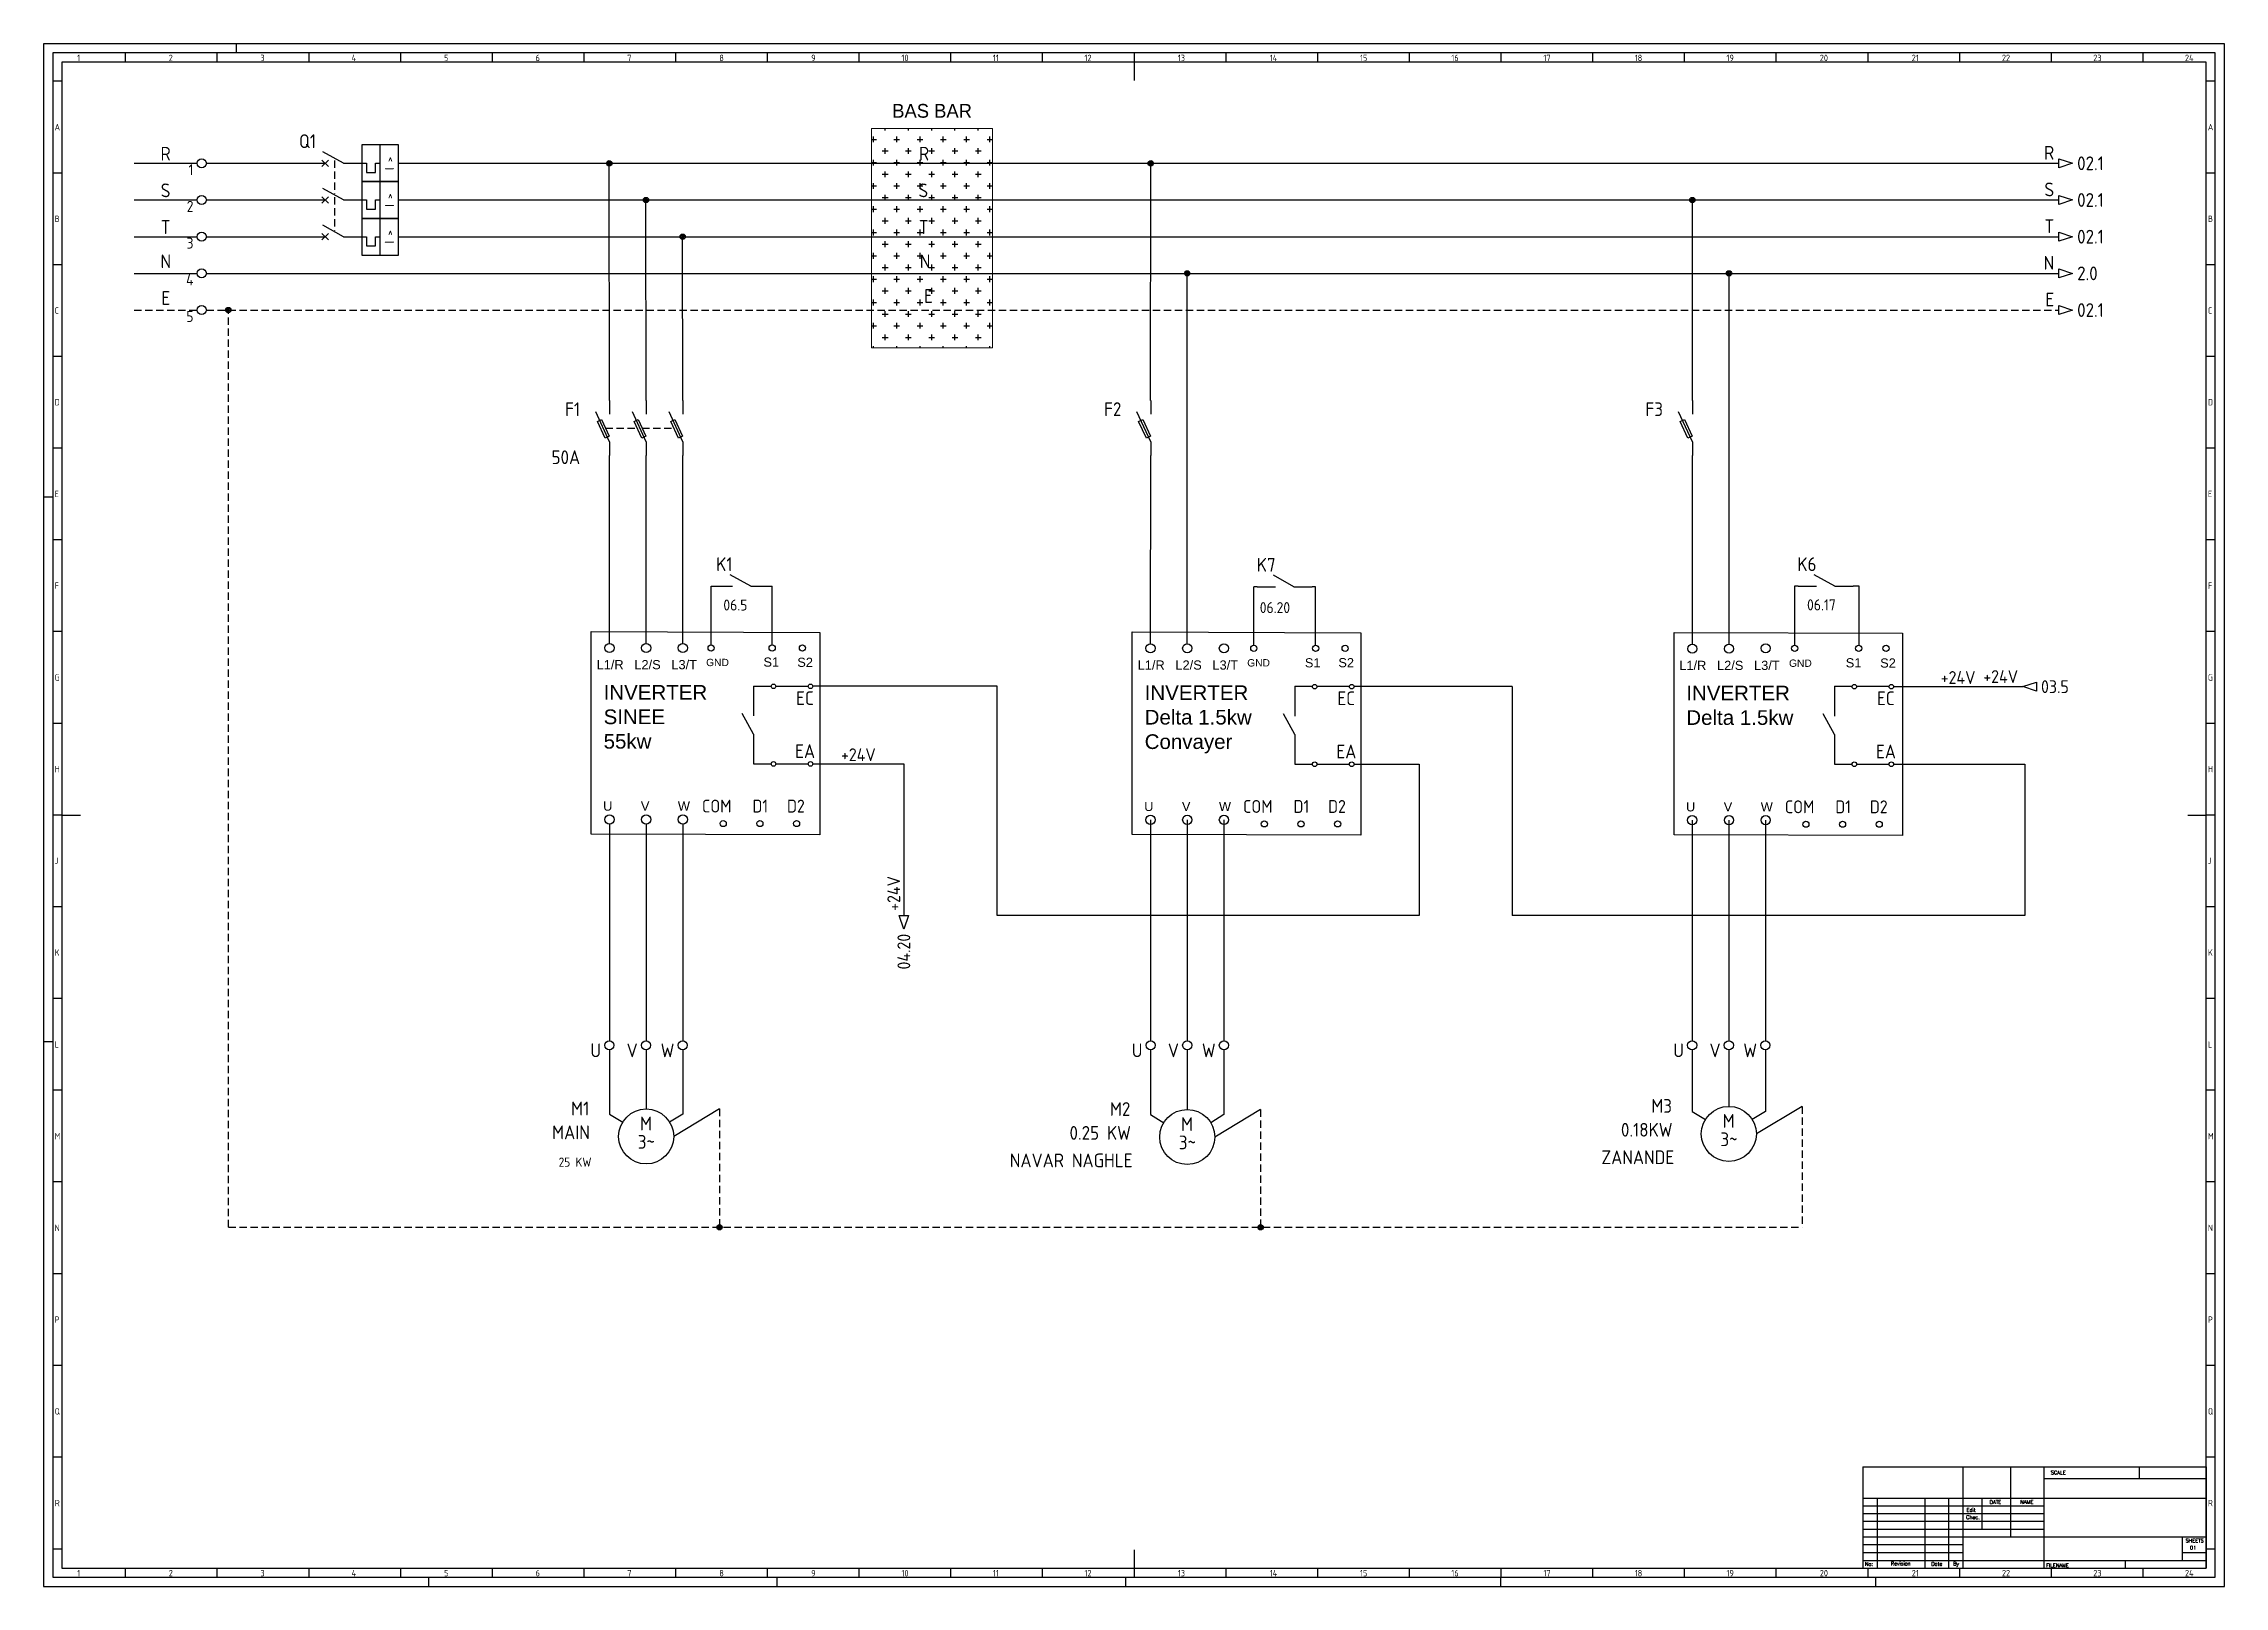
# Model space of a CAD drawing. Header units: millimetres. Extents: x -265 to 924, y -704 to 137.
import ezdxf
from ezdxf.enums import TextEntityAlignment as Align

# ---------------------------------------------------------------- set-up
doc = ezdxf.new("R2010")
doc.units = ezdxf.units.MM
doc.header["$LTSCALE"] = 8
doc.linetypes.add('DASHED', pattern=[0.75, 0.5, -0.25])
doc.linetypes.add('HIDDEN2', pattern=[0.1875, 0.125, -0.0625])
for name, color, linetype in [('025', 1, 'Continuous'), ('035', 5, 'Continuous'), ('07', 7, 'Continuous'), ('DESC', 1, 'Continuous'), ('LINK', 9, 'DASHED'), ('LOCBOX', 92, 'HIDDEN2'), ('MISC', 2, 'Continuous'), ('RED_1.5mm^2', 1, 'Continuous'), ('RED_2.5mm^2', 1, 'Continuous'), ('SYMS', 7, 'Continuous'), ('TAGS', 51, 'Continuous'), ('TERMS', 4, 'Continuous'), ('WIREFIXED', 130, 'Continuous'), ('WIRENO', 70, 'Continuous'), ('WIREREF', 61, 'Continuous'), ('WIREREF_DEST', 61, 'Continuous'), ('XREF', 7, 'Continuous'), ('XREFCHILD', 134, 'Continuous')]:
    doc.layers.add(name, color=color, linetype=linetype)
doc.styles.add('ISO Proportional', font='isocp.shx')
doc.styles.add('WD', font='romans.shx')
doc.styles.add('WD_IEC', font='isocp2.shx', dxfattribs={"width": 0.9, "height": 4})

msp = doc.modelspace()

# ---------------------------------------------------------------- texts
at = {"color": 0, "attachment_point": 1}
for s, width, gutter_width, insert, char_height in [('{\\f@Arial Unicode MS|b0|i0|c178|p34; \\f@Arial Unicode MS|b0|i0|c0|p34; L1/R   L2/S   L3/T}', 62.01, 25, (32.3, -198.8), 5), ('{\\fArial|b0|i0|c0|p34;GND}', 8.574, 25, (95.9, -198.1), 4), ('{\\fArial|b0|i0|c0|p34; S1}', 11.601, 25, (125.2, -197.4), 5), ('{\\fArial|b0|i0|c0|p34;S2}', 8.574, 25, (145.6, -197.5), 5), ('{\\f@Arial Unicode MS|b0|i0|c178|p34; \\f@Arial Unicode MS|b0|i0|c0|p34; L1/R   L2/S   L3/T}', 62.01, 25, (327.3, -199), 5), ('{\\fArial|b0|i0|c0|p34;GND}', 8.574, 25, (390.9, -198.3), 4), ('{\\fArial|b0|i0|c0|p34; S1}', 11.601, 25, (420.4, -197.8), 5), ('{\\fArial|b0|i0|c0|p34;S2}', 8.574, 25, (440.6, -197.7), 5), ('{\\f@Arial Unicode MS|b0|i0|c178|p34; \\f@Arial Unicode MS|b0|i0|c0|p34; L1/R   L2/S   L3/T}', 62.01, 25, (622.6, -199.2), 5), ('{\\fArial|b0|i0|c0|p34;GND}', 8.574, 25, (686.3, -198.5), 4), ('{\\fArial|b0|i0|c0|p34; S1}', 11.601, 25, (715.3, -197.8), 5), ('{\\fArial|b0|i0|c0|p34;S2}', 8.574, 25, (736, -197.9), 5), ('{\\fArial|b0|i0|c0|p34;\\H1.6x;INVERTER \\PSINEE\\P55kw\\P      \\P }', 59.182, 25, (40, -212.4), 5), ('{\\fArial|b0|i0|c0|p34;\\H1.6x;INVERTER\\PDelta 1.5kw\\PConvayer\\P      \\P }', 59.182, 25, (335, -212.6), 5), ('{\\fArial|b0|i0|c0|p34;\\H1.6x;INVERTER\\PDelta 1.5kw\\P     }', 59.182, 25, (630.3, -212.8), 5), ('{\\f@Arial Unicode MS|b0|i0|c178|p34; \\f@Arial Unicode MS|b0|i0|c0|p34;U        V        W               }', 54.657, 12.5, (37.8, -275.9), 5), ('{\\f@Arial Unicode MS|b0|i0|c178|p34; \\f@Arial Unicode MS|b0|i0|c0|p34;U        V        W               }', 54.657, 12.5, (332.8, -276.1), 5), ('{\\f@Arial Unicode MS|b0|i0|c178|p34; \\f@Arial Unicode MS|b0|i0|c0|p34;U        V        W               }', 54.657, 12.5, (628.2, -276.3), 5)]:
    msp.add_mtext_dynamic_manual_height_columns(s, width=width, gutter_width=gutter_width, heights=[0], dxfattribs=dict(at, insert=insert, char_height=char_height))
at = {"layer": 'LOCBOX', "color": 0}
msp.add_text('BAS BAR', height=7.5, dxfattribs=at).set_placement((219.1, 94.6), align=Align.BOTTOM_CENTER)

# ---------------------------------------------------------------- blocks, each defined once
blk = doc.blocks.new('IEC_border_a0')
at = {"layer": '035', "color": 0}
for p, q in [((0, 841), (0, 0)), ((1189, 841), (0, 841)), ((44.5, 836), (44.5, 831)), ((94.5, 836), (94.5, 831)), ((105, 841), (105, 836)), ((144.5, 836), (144.5, 831)), ((194.5, 836), (194.5, 831)), ((244.5, 836), (244.5, 831)), ((294.5, 836), (294.5, 831)), ((344.5, 836), (344.5, 831)), ((394.5, 836), (394.5, 831)), ((444.5, 836), (444.5, 831)), ((494.5, 836), (494.5, 831)), ((544.5, 836), (544.5, 831)), ((594.5, 836), (594.5, 831)), ((644.5, 836), (644.5, 831)), ((694.5, 836), (694.5, 831)), ((744.5, 836), (744.5, 831)), ((794.5, 836), (794.5, 831)), ((844.5, 836), (844.5, 831)), ((894.5, 836), (894.5, 831)), ((944.5, 836), (944.5, 831)), ((994.5, 836), (994.5, 831)), ((1044.5, 836), (1044.5, 831)), ((1094.5, 836), (1094.5, 831)), ((1144.5, 836), (1144.5, 831)), ((1189, 0), (1189, 841)), ((10, 820.5), (5, 820.5)), ((1184, 820.5), (1179, 820.5)), ((10, 770.5), (5, 770.5)), ((1184, 770.5), (1179, 770.5)), ((10, 720.5), (5, 720.5)), ((1184, 720.5), (1179, 720.5)), ((10, 670.5), (5, 670.5)), ((1184, 670.5), (1179, 670.5)), ((10, 620.5), (5, 620.5)), ((1184, 620.5), (1179, 620.5)), ((0, 594), (5, 594)), ((10, 570.5), (5, 570.5)), ((1184, 570.5), (1179, 570.5)), ((10, 520.5), (5, 520.5)), ((1184, 520.5), (1179, 520.5)), ((10, 470.5), (5, 470.5)), ((1184, 470.5), (1179, 470.5)), ((10, 420.5), (5, 420.5)), ((1184, 420.5), (1179, 420.5)), ((1184, 420.5), (1179, 420.5)), ((10, 370.5), (5, 370.5)), ((1184, 370.5), (1179, 370.5)), ((10, 320.5), (5, 320.5)), ((1184, 320.5), (1179, 320.5)), ((0, 297), (5, 297)), ((10, 270.5), (5, 270.5)), ((1184, 270.5), (1179, 270.5)), ((1184, 270.5), (1179, 270.5)), ((10, 220.5), (5, 220.5)), ((1184, 220.5), (1179, 220.5)), ((10, 170.5), (5, 170.5)), ((1184, 170.5), (1179, 170.5)), ((10, 120.5), (5, 120.5)), ((1184, 120.5), (1179, 120.5)), ((10, 70.5), (5, 70.5)), ((1184, 70.5), (1179, 70.5)), ((10, 20.4), (5.1, 20.4)), ((1184, 20.4), (1179, 20.4)), ((0, 0), (1189, 0)), ((44.5, 10), (44.5, 5)), ((94.5, 10), (94.5, 5)), ((144.5, 10), (144.5, 5)), ((194.5, 10), (194.5, 5)), ((210, 0), (210, 5)), ((244.5, 10), (244.5, 5)), ((294.5, 10), (294.5, 5)), ((344.5, 10), (344.5, 5)), ((394.5, 10), (394.5, 5)), ((400, 0), (400, 5)), ((444.5, 10), (444.5, 5)), ((494.5, 10), (494.5, 5)), ((544.5, 10), (544.5, 5)), ((590, 0), (590, 5)), ((594.5, 10), (594.5, 5)), ((644.5, 10), (644.5, 5)), ((694.5, 10), (694.5, 5)), ((744.5, 10), (744.5, 5)), ((744.5, 10), (744.5, 5)), ((794.5, 10), (794.5, 5)), ((794.5, 0), (794.5, 5)), ((844.5, 10), (844.5, 5)), ((894.5, 10), (894.5, 5)), ((944.5, 10), (944.5, 5)), ((994.5, 10), (994.5, 5)), ((999, 0), (999, 5)), ((1044.5, 10), (1044.5, 5)), ((1094.5, 10), (1094.5, 5)), ((1144.5, 10), (1144.5, 5))]:
    blk.add_line(p, q, dxfattribs=at)
blk.add_lwpolyline([(10, 10), (1179, 10), (1179, 831), (10, 831)], close=True, dxfattribs=at)
at = {"layer": '07', "color": 0}
for p, q in [((594.5, 831), (594.5, 821)), ((10, 420.5), (20, 420.5)), ((1169, 420.5), (1179, 420.5)), ((594.5, 20), (594.5, 10))]:
    blk.add_line(p, q, dxfattribs=at)
blk.add_lwpolyline([(5, 5), (1184, 5), (1184, 836), (5, 836)], close=True, dxfattribs=at)
at = {"layer": '035', "color": 0, "style": 'ISO Proportional'}
for s, p in [('1', (18.3, 831.5)), ('2', (68.2, 831.5)), ('3', (118.2, 831.5)), ('4', (167.9, 831.5)), ('5', (218.3, 831.5)), ('6', (268.2, 831.5)), ('7', (318.2, 831.5)), ('8', (368.4, 831.5)), ('9', (418.5, 831.5)), ('10', (467.7, 831.5)), ('11', (517.5, 831.5)), ('12', (567.5, 831.5)), ('13', (618.4, 831.5)), ('14', (668.5, 831.5)), ('15', (717.7, 831.5)), ('16', (767.5, 831.5)), ('17', (817.7, 831.5)), ('18', (867.5, 831.5)), ('19', (917.5, 831.5)), ('20', (968.4, 831.5)), ('21', (1018.5, 831.5)), ('22', (1067.7, 831.5)), ('23', (1117.5, 831.5)), ('24', (1167.5, 831.5)), ('A', (6, 793.8)), ('A', (1180, 793.8)), ('B', (6, 743.8)), ('B', (1180, 743.8)), ('C', (6, 693.8)), ('C', (1180, 693.8)), ('D', (6, 643.8)), ('D', (1180, 643.8)), ('E', (6, 593.8)), ('E', (1180, 593.8)), ('F', (6, 543.8)), ('F', (1180, 543.8)), ('G', (6, 493.8)), ('G', (1180, 493.8)), ('H', (6, 443.8)), ('H', (1180, 443.8)), ('J', (6, 393.8)), ('J', (1180, 393.8)), ('K', (6, 343.8)), ('K', (1180, 343.8)), ('L', (6, 293.7)), ('L', (1180, 293.7)), ('M', (6, 243.7)), ('M', (1180, 243.7)), ('N', (6, 193.7)), ('N', (1180, 193.7)), ('P', (6, 143.7)), ('P', (1180, 143.7)), ('Q', (6, 93.7)), ('Q', (1180, 93.7)), ('R', (6.1, 43.7)), ('R', (1180, 43.7)), ('1', (18.3, 5.5)), ('2', (68.2, 5.5)), ('3', (118.2, 5.5)), ('4', (167.9, 5.5)), ('5', (218.3, 5.5)), ('6', (268.2, 5.5)), ('7', (318.2, 5.5)), ('8', (368.4, 5.5)), ('9', (418.5, 5.5)), ('10', (467.7, 5.5)), ('11', (517.5, 5.5)), ('12', (567.5, 5.5)), ('13', (618.4, 5.5)), ('14', (668.5, 5.5)), ('15', (717.7, 5.5)), ('16', (767.5, 5.5)), ('17', (817.7, 5.5)), ('18', (867.5, 5.5)), ('19', (917.5, 5.5)), ('20', (968.4, 5.5)), ('21', (1018.5, 5.5)), ('22', (1067.7, 5.5)), ('23', (1117.5, 5.5)), ('24', (1167.5, 5.5))]:
    blk.add_text(s, height=3.5, dxfattribs=at).set_placement(p)
blk = doc.blocks.new('IEC_tblock_a0')
at = {"layer": '035'}
for p, q in [((-106.6, 55.2), (-106.6, 17)), ((-88.4, 48.9), (0, 48.9)), ((-36.4, 55.2), (-36.4, 48.9)), ((-179.4, 38.2), (-179.4, 0)), ((-153.4, 38.2), (-153.4, 0)), ((-140.4, 38.2), (-140.4, 0)), ((-122.2, 38.2), (-122.2, 21.2)), ((-187.2, 34), (-88.4, 34)), ((-187.2, 29.8), (-88.4, 29.8)), ((-187.2, 25.5), (-88.4, 25.5)), ((-187.2, 21.2), (-88.4, 21.2)), ((-187.2, 17), (-132.6, 17)), ((-187.2, 12.8), (-132.6, 12.8)), ((-187.2, 8.5), (-132.6, 8.5)), ((-187.2, 4.2), (0, 4.2)), ((-44.2, 4.2), (-44.2, 0)), ((-13, 8.5), (0, 8.5))]:
    blk.add_line(p, q, dxfattribs=at)
at = {"layer": '07'}
for p, q in [((-187.2, 55.2), (0, 55.2)), ((-187.2, 55.2), (-187.2, 0)), ((-132.6, 55.2), (-132.6, 0)), ((-88.4, 55.2), (-88.4, 0)), ((0, 55.2), (0, 0)), ((-187.2, 38.2), (0, 38.2)), ((-132.6, 17), (0, 17)), ((-13, 17), (-13, 4.2)), ((-187.2, 0), (0, 0))]:
    blk.add_line(p, q, dxfattribs=at)
at = {"style": 'WD'}
for tag, p in [('SCALE', (-69.9, 51.1)), ('SH', (-8.7, 10.1)), ('FILENAME', (-68.1, 0.8))]:
    blk.add_attdef(tag, p, '', height=2, dxfattribs=at)
for tag, height, p in [('CKDATE', 2, (-114.9, 26.6)), ('EDDATE', 2, (-115, 30.8)), ('EDBY', 2, (-98, 30.9)), ('CKBY', 2, (-97.9, 26.3)), ('PROJDESC', 5, (-45.9, 29.2)), ('DWGDESC', 5, (-44.9, 19.7)), ('DWGNO', 3.5, (-48.5, 9.5))]:
    blk.add_attdef(tag, text='', height=height, dxfattribs=at).set_placement(p, align=Align.CENTER)
at = {"style": 'WD', "flags": 1}
blk.add_attdef('WD_TB', (-120.9, 11.9), '', height=2, dxfattribs=at)
at = {"layer": '025', "style": 'WD'}
for s, p in [('SCALE', (-80.6, 51.1)), ('NAME', (-97.7, 35.1)), ('No:', (-183.8, 1.2)), ('Revision', (-166.5, 1.5)), ('Date', (-146.8, 1.3)), ('By', (-136.3, 1.4))]:
    blk.add_text(s, height=2, dxfattribs=at).set_placement(p, align=Align.CENTER)
for s, p in [('DATE', (-118, 35)), ('Chec.', (-130.8, 26.7)), ('Edit', (-130.6, 30.7)), ('SHEETS', (-11.2, 14)), ('FILENAME', (-87.2, 0.6))]:
    blk.add_text(s, height=2, dxfattribs=at).set_placement(p)
blk = doc.blocks.new('HCB11THI')
for p, q in [((-7.5, 0), (-2.5, 0)), ((-3.38, -0.88), (-1.62, 0.88)), ((-1.62, -0.88), (-3.38, 0.88)), ((2.5, 0), (-3.12, 3.12)), ((2.5, 0), (8.75, 0)), ((8.75, 0), (8.75, -2.5)), ((11.25, 0), (12.5, 0)), ((11.25, -2.5), (11.25, 0)), ((12.5, -5), (12.5, 5)), ((17.5, 0), (22.5, 0)), ((8.75, -2.5), (11.25, -2.5))]:
    blk.add_line(p, q)
blk.add_lwpolyline([(7.5, -5), (17.5, -5), (17.5, 5), (7.5, 5)], close=True)
at = {"style": 'WD_IEC'}
for tag, p in [('INST', (-5, 11.12)), ('TAG1', (-5, 4.12)), ('LOC', (-5, 7.62)), ('DESC1', (-5, -11.11)), ('DESC3', (-5, -18.11)), ('DESC2', (-5, -14.61))]:
    blk.add_attdef(tag, text='', height=2.5, dxfattribs=at).set_placement(p, align=Align.RIGHT)
for tag, p, height, flags in [('MFG', (4.92, 12.12), 1.5, 9), ('CAT', (4.92, 9.62), 1.5, 9), ('X4TERM01', (-7.5, 0), 0.32, 1), ('TERM01', (-7.5, 1), 2, 8), ('X2LINK', (0, 1.7), 0.32, 1), ('X8LINK', (0, 0.79), 0.32, 1), ('X1TERM02', (22.5, 0), 0.32, 1), ('ASSYCODE', (12.5, -7.5), 1, 1), ('FAMILY', (12.5, -9), 1, 1), ('CATDESC', (12.5, -10.5), 1, 1), ('COMMON', (13.75, -13.02), 1, 1)]:
    blk.add_attdef(tag, p, '', height=height, dxfattribs=dict(at, flags=flags))
at = {"linetype": 'Continuous', "style": 'WD_IEC'}
blk.add_attdef('T', text='', height=2.5, rotation=90, dxfattribs=at).set_placement((15, 0), align=Align.MIDDLE_CENTER)
at = {"style": 'WD_IEC', "flags": 8}
blk.add_attdef('TERM02', text='', height=2, dxfattribs=at).set_placement((22.5, 1), align=Align.RIGHT)
at = {"lineweight": 15, "style": 'WD_IEC'}
for tag, p in [('RATING1', (-5, -3.61)), ('XREF', (-5, -7.36))]:
    blk.add_attdef(tag, text='', height=2.5, dxfattribs=at).set_placement(p, align=Align.RIGHT)
blk = doc.blocks.new('HCB21THI')
for p, q in [((-7.5, 0), (-2.5, 0)), ((-3.38, -0.88), (-1.62, 0.88)), ((-1.62, -0.88), (-3.38, 0.88)), ((2.5, 0), (-3.12, 3.12)), ((2.5, 0), (8.75, 0)), ((8.75, 0), (8.75, -2.5)), ((11.25, 0), (12.5, 0)), ((11.25, -2.5), (11.25, 0)), ((12.5, -5), (12.5, 5)), ((17.5, 0), (22.5, 0)), ((8.75, -2.5), (11.25, -2.5))]:
    blk.add_line(p, q)
blk.add_lwpolyline([(7.5, -5), (17.5, -5), (17.5, 5), (7.5, 5)], close=True)
at = {"style": 'WD_IEC'}
for tag, p in [('INST', (-5, 11.12)), ('TAG2', (-5, 4.12)), ('LOC', (-5, 7.62)), ('DESC1', (-5, -13.75)), ('DESC2', (-5, -17.25)), ('DESC3', (-5, -20.75))]:
    blk.add_attdef(tag, text='', height=2.5, dxfattribs=at).set_placement(p, align=Align.RIGHT)
for tag, p, height, flags in [('X4TERM01', (-7.5, 0), 0.32, 1), ('TERM01', (-7.5, 1), 2, 8), ('X2LINK', (0, 1.7), 0.32, 1), ('X8LINK', (0, 0.79), 0.32, 1), ('X1TERM02', (22.5, 0), 0.32, 1), ('FAMILY', (12.5, -9), 1, 1), ('CONTACT', (12.5, -11.77), 1, 1)]:
    blk.add_attdef(tag, p, '', height=height, dxfattribs=dict(at, flags=flags))
at = {"linetype": 'Continuous', "style": 'WD_IEC'}
blk.add_attdef('T', text='', height=2.5, rotation=90, dxfattribs=at).set_placement((15, 0), align=Align.MIDDLE_CENTER)
at = {"style": 'WD_IEC', "flags": 8}
blk.add_attdef('TERM02', text='', height=2, dxfattribs=at).set_placement((22.5, 1), align=Align.RIGHT)
at = {"lineweight": 15, "style": 'WD_IEC', "flags": 1}
blk.add_attdef('RATING1', text='', height=2.5, dxfattribs=at).set_placement((-5, -6.25), align=Align.RIGHT)
at = {"lineweight": 15, "style": 'WD_IEC'}
blk.add_attdef('XREF', text='', height=2.5, dxfattribs=at).set_placement((-5, -10), align=Align.RIGHT)
blk = doc.blocks.new('HT0002')
blk.add_circle((0, 0), 1.25)
at = {"style": 'WD_IEC'}
for tag, p in [('INST', (-2.25, 6.5)), ('LOC', (-2.25, 3.5)), ('DESC1', (-2.25, -6.25)), ('DESC3', (-2.25, -12.25)), ('DESC2', (-2.25, -9.25))]:
    blk.add_attdef(tag, text='', height=2.5, dxfattribs=at).set_placement(p, align=Align.RIGHT)
at = {"style": 'WD_IEC', "flags": 1}
for tag, p, height in [('ASSYCODE', (2.75, 10.75), 1), ('CATDESC', (2.75, 9.25), 1), ('MFG', (2.75, 7.25), 1.5), ('CAT', (2.75, 4.75), 1.5), ('X4PIN01', (-1.25, 1), 0.25), ('X4TERM01', (-1.25, 0), 0.25), ('X4TERMDESC01', (-1.25, 0.5), 0.4), ('STRIPSEQ', (0, 0), 0.025), ('X2PIN01', (0, 2.25), 0.25), ('X2TERM01', (0, 1.25), 0.25), ('X8PIN01', (0, -0.25), 0.25), ('X2TERMDESC01', (0, 1.75), 0.4), ('X1PIN01', (1.25, 1), 0.25), ('X1TERM01', (1.25, 0), 0.25), ('X1TERMDESC01', (1.25, 0.5), 0.4), ('LINKTERM', (0, -0.04), 0.025), ('X8TERM01', (0, -1.25), 0.25), ('X8TERMDESC01', (0, -0.75), 0.4)]:
    blk.add_attdef(tag, p, '', height=height, dxfattribs=at)
at = {"style": 'WD_IEC', "flags": 8}
for tag, height, p in [('TAGSTRIP', 2.5, (-2.25, 0.5)), ('TERM01', 2, (-2.25, -3.25))]:
    blk.add_attdef(tag, text='', height=height, dxfattribs=at).set_placement(p, align=Align.RIGHT)
blk = doc.blocks.new('WD_WNH')
at = {"linetype": 'Continuous', "style": 'WD_IEC', "width": 0.8}
blk.add_attdef('WIRENO', text='', height=2.5, dxfattribs=at).set_placement((0, 0.75), align=Align.CENTER)
at = {"style": 'WD_IEC', "flags": 1}
for tag, p in [('W08USER', (0, 0.375)), ('W04USER', (0, 0.875)), ('W05USER', (0, 0.75)), ('W09USER', (0, 0.25)), ('W03USER', (0, 1)), ('W06USER', (0, 0.625)), ('W07USER', (0, 0.5)), ('W02USER', (0, 1.125)), ('W01USER', (0, 1.25)), ('W10USER', (0, 0.125))]:
    blk.add_attdef(tag, text='', height=0.08, dxfattribs=at).set_placement(p, align=Align.CENTER)
blk = doc.blocks.new('WDDOT')
for radius in [0.72, 0.449, 0.223]:
    blk.add_circle((0, 0), radius)
blk = doc.blocks.new('VT0_02')
blk.add_circle((0, 0), 1.25)
at = {"style": 'WD_IEC'}
blk.add_attdef('TAG1', text='', height=2.5, dxfattribs=at).set_placement((-0.5, 1.75), align=Align.RIGHT)
at = {"style": 'WD_IEC', "flags": 1}
for tag, p in [('X4TERM01', (-1.25, 0)), ('X2TERM01', (0, 1.25)), ('X1TERM01', (1.25, 0)), ('X8TERM01', (0, -1.25))]:
    blk.add_attdef(tag, p, '', height=0.32, dxfattribs=at)
blk = doc.blocks.new('HT0W02')
blk.add_circle((0, 0), 1.25)
at = {"style": 'WD_IEC', "flags": 8}
for tag, p in [('TAGSTRIP', (-2.25, 0.5)), ('WIRENO', (-2.25, -3.25))]:
    blk.add_attdef(tag, text='', height=2.5, dxfattribs=at).set_placement(p, align=Align.RIGHT)
at = {"style": 'WD_IEC'}
for tag, p in [('INST', (-2.25, 6.5)), ('LOC', (-2.25, 3.5)), ('DESC3', (-2.25, -12.25)), ('DESC2', (-2.25, -9.25)), ('DESC1', (-2.25, -6.25))]:
    blk.add_attdef(tag, text='', height=2.5, dxfattribs=at).set_placement(p, align=Align.RIGHT)
at = {"style": 'WD_IEC', "flags": 1}
for tag, p, height in [('X4TERM01', (-1.25, 0), 0.25), ('X4TERMDESC01', (-1.25, 0.5), 0.4), ('STRIPSEQ', (0, 0), 0.025), ('X2TERM01', (0, 1.25), 0.25), ('X2TERMDESC01', (0, 1.75), 0.4), ('X1TERM01', (1.25, 0), 0.25), ('X1TERMDESC01', (1.25, 0.5), 0.4), ('ASSYCODE', (2.75, 10.75), 1), ('CATDESC', (2.75, 9.25), 1), ('MFG', (2.75, 7.25), 1.5), ('CAT', (2.75, 4.75), 1.5), ('LINKTERM', (0, -0.0375), 0.025), ('X8TERM01', (0, -1.25), 0.25), ('X8TERMDESC01', (0, -0.75), 0.4)]:
    blk.add_attdef(tag, p, '', height=height, dxfattribs=at)
blk = doc.blocks.new('WD_WNV')
at = {"linetype": 'Continuous', "style": 'WD_IEC', "width": 0.8}
blk.add_attdef('WIRENO', text='', height=2.5, dxfattribs=at).set_placement((-1.6, 0), align=Align.MIDDLE_RIGHT)
at = {"style": 'WD_IEC', "flags": 1}
for tag, p in [('W08USER', (-1, 0.375)), ('W04USER', (-1, 0.875)), ('W05USER', (-1, 0.75)), ('W09USER', (-1, 0.25)), ('W03USER', (-1, 1)), ('W06USER', (-1, 0.625)), ('W07USER', (-1, 0.5)), ('W02USER', (-1, 1.125)), ('W01USER', (-1, 1.25)), ('W10USER', (-1, 0.125))]:
    blk.add_attdef(tag, text='', height=0.08, dxfattribs=at).set_placement(p, align=Align.CENTER)
blk = doc.blocks.new('VMO14')
blk.add_line((20, 7.5), (7.5, 0))
blk.add_circle((0, 0), 7.5)
at = {"style": 'WD_IEC'}
for tag, p in [('INST', (-15.5, 12.75)), ('TAG1', (-15.5, 5.75)), ('LOC', (-15.5, 9.25)), ('DESC2', (-15.5, -2)), ('DESC1', (-15.5, 1.5)), ('DESC3', (-15.5, -5.5)), ('RATING2', (-15.5, -12.5)), ('RATING1', (-15.5, -9)), ('RATING3', (-15.5, -16))]:
    blk.add_attdef(tag, text='', height=2.5, dxfattribs=at).set_placement(p, align=Align.RIGHT)
blk.add_attdef('TERM02', (-0.81, 7.4), '', height=2, rotation=90, dxfattribs=at)
at = {"style": 'WD_IEC', "flags": 1}
for tag, p, height in [('X2TERM02', (0, 7.5), 0.32), ('X2TERM04', (20, 7.5), 0.32), ('MFG', (22.75, 9), 1.5), ('CAT', (22.75, 6.5), 1.5), ('X4LINK', (-7.5, 0), 0.32), ('X0TERM01', (-6.4, 3.9), 0.32), ('X0TERM03', (6.4, 3.9), 0.32), ('X1LINK', (7.5, 0), 0.32), ('ASSYCODE', (1, -9), 1), ('FAMILY', (1, -10.5), 1), ('CATDESC', (1, -12), 1)]:
    blk.add_attdef(tag, p, '', height=height, dxfattribs=at)
at = {"style": 'WD_IEC'}
for tag, p in [('TERM04', (19, 10)), ('TERM01', (-7.47, 4.61)), ('TERM03', (9.66, 4.61))]:
    blk.add_attdef(tag, text='', height=2, rotation=90, dxfattribs=at).set_placement(p, align=Align.RIGHT)
for tag, p in [('M', (-0.06, 1.67)), ('3~', (0.05, -3.33))]:
    blk.add_attdef(tag, text='', height=2.5, dxfattribs=at).set_placement(p, align=Align.CENTER)
at = {"lineweight": 15, "style": 'WD_IEC'}
blk.add_attdef('XREF', text='', height=2.5, dxfattribs=at).set_placement((-15.5, -19.5), align=Align.RIGHT)
blk = doc.blocks.new('HA1S1')
blk.add_lwpolyline([(0, 1.25), (3.75, 0), (0, -1.25)], close=True)
at = {"style": 'WD_IEC'}
for tag, height, flags, p in [('WIRENO', 2.5, 8, (-1.25, 1)), ('SIGCODE', 1, 1, (5, 1.8))]:
    blk.add_attdef(tag, text='', height=height, dxfattribs=dict(at, flags=flags)).set_placement(p, align=Align.RIGHT)
at = {"style": 'WD_IEC', "flags": 1}
blk.add_attdef('X4TERM01', (0, 0), '', height=0.32, dxfattribs=at)
at = {"style": 'WD_IEC'}
blk.add_attdef('XREF', text='', height=2.5, dxfattribs=at).set_placement((5, 0), align=Align.MIDDLE_LEFT)
blk.add_attdef('DESC1', text='', height=2.5, dxfattribs=at).set_placement((-1.25, -1), align=Align.TOP_RIGHT)
blk = doc.blocks.new('VT0002')
blk.add_circle((0, 0), 1.25)
at = {"style": 'WD_IEC'}
for tag, p in [('INST', (-2.25, 6.5)), ('LOC', (-2.25, 3.5)), ('DESC1', (-2.25, -6.25)), ('DESC3', (-2.25, -12.25)), ('DESC2', (-2.25, -9.25))]:
    blk.add_attdef(tag, text='', height=2.5, dxfattribs=at).set_placement(p, align=Align.RIGHT)
at = {"style": 'WD_IEC', "flags": 1}
for tag, p, height in [('ASSYCODE', (2.75, 10.75), 1), ('CATDESC', (2.75, 9.25), 1), ('MFG', (2.75, 7.25), 1.5), ('CAT', (2.75, 4.75), 1.5), ('X4PIN01', (-1.25, 1), 0.25), ('X4TERM01', (-1.25, 0), 0.25), ('X4TERMDESC01', (-1.25, 0.5), 0.4), ('STRIPSEQ', (0, 0), 0.025), ('X2PIN01', (0, 2.25), 0.25), ('X2TERM01', (0, 1.25), 0.25), ('X8PIN01', (0, -0.25), 0.25), ('X2TERMDESC01', (0, 1.75), 0.4), ('X1PIN01', (1.25, 1), 0.25), ('X1TERM01', (1.25, 0), 0.25), ('X1TERMDESC01', (1.25, 0.5), 0.4), ('LINKTERM', (0, -0.04), 0.025), ('X8TERM01', (0, -1.25), 0.25), ('X8TERMDESC01', (0, -0.75), 0.4)]:
    blk.add_attdef(tag, p, '', height=height, dxfattribs=at)
at = {"style": 'WD_IEC', "flags": 8}
for tag, height, p in [('TAGSTRIP', 2.5, (-2.25, 0.5)), ('TERM01', 2, (-2.25, -3.25))]:
    blk.add_attdef(tag, text='', height=height, dxfattribs=at).set_placement(p, align=Align.RIGHT)
blk = doc.blocks.new('VCR21')
for p, q in [((0, 7.5), (0, 2.5)), ((0, -2.5), (-3.12, 3.12)), ((0, -2.5), (0, -7.5))]:
    blk.add_line(p, q)
at = {"style": 'WD_IEC'}
for tag, p in [('INST', (-5.25, 6.75)), ('LOC', (-5.25, 3.75)), ('TAG2', (-5.25, 0.75)), ('DESC1', (-5.25, -6.75)), ('XREF', (-5.25, -3.75)), ('DESC3', (-5.25, -12.75)), ('DESC2', (-5.25, -9.75))]:
    blk.add_attdef(tag, text='', height=2.5, dxfattribs=at).set_placement(p, align=Align.RIGHT)
blk.add_attdef('TERM01', text='', height=2, rotation=90, dxfattribs=at).set_placement((-1, 7.5), align=Align.RIGHT)
at = {"style": 'WD_IEC', "flags": 1}
for tag, p, height in [('X2TERM01', (0, 7.5), 0.32), ('X4LINK', (-2.75, 0), 0.32), ('X1LINK', (-0.5, 0), 0.32), ('CONTACT', (4, -3.5), 1), ('FAMILY', (4, -5), 1), ('COMMON', (5.25, -4.75), 1), ('X8TERM02', (0, -7.5), 0.32)]:
    blk.add_attdef(tag, p, '', height=height, dxfattribs=at)
at = {"style": 'WD_IEC'}
blk.add_attdef('TERM02', (-1, -7.5), '', height=2, rotation=90, dxfattribs=at)
blk = doc.blocks.new('HCR21')
for p, q in [((-7.5, 0), (-2.5, 0)), ((2.5, 0), (-3.12, 3.12)), ((2.5, 0), (7.5, 0))]:
    blk.add_line(p, q)
at = {"style": 'WD_IEC'}
for tag, p in [('INST', (-2.5, 10.12)), ('TAG2', (-2.5, 4.12)), ('LOC', (-2.5, 7.12)), ('DESC2', (-2.5, -12.25)), ('DESC1', (-2.5, -9.25)), ('DESC3', (-2.5, -15.25))]:
    blk.add_attdef(tag, text='', height=2.5, dxfattribs=at).set_placement(p, align=Align.RIGHT)
for tag, p, height, flags in [('X4TERM01', (-7.5, 0), 0.32, 1), ('TERM01', (-7.5, 1), 2, 8), ('X2LINK', (0, 2.27), 0.32, 1), ('X8LINK', (0, 0.77), 0.32, 1), ('X1TERM02', (7.5, 0), 0.32, 1), ('CONTACT', (6.5, -2.25), 1, 1), ('FAMILY', (6.5, -3.75), 1, 1), ('COMMON', (7.75, -3.5), 1, 1)]:
    blk.add_attdef(tag, p, '', height=height, dxfattribs=dict(at, flags=flags))
at = {"style": 'WD_IEC', "flags": 8}
for tag, height, p in [('TERM02', 2, (7.5, 1)), ('XREF', 2.5, (-2.5, -6.25))]:
    blk.add_attdef(tag, text='', height=height, dxfattribs=at).set_placement(p, align=Align.RIGHT)
blk = doc.blocks.new('VFU1FS')
for p, q in [((0, 7.5), (0, 3.75)), ((0, -3.75), (-3.75, 4.38)), ((0, -3.75), (0, -7.5))]:
    blk.add_line(p, q)
blk.add_lwpolyline([(-1.19, -2.76), (-3.3, 1.77), (-2.17, 2.3), (-0.06, -2.24)], close=True)
at = {"style": 'WD_IEC'}
for tag, p in [('INST', (-8, 10.25)), ('LOC', (-8, 6.75)), ('RATING1', (-8, -1.35)), ('TAG1', (-8, 3.25)), ('DESC2', (-8, -13.35)), ('DESC1', (-8, -9.85)), ('DESC3', (-8, -16.85))]:
    blk.add_attdef(tag, text='', height=2.5, dxfattribs=at).set_placement(p, align=Align.RIGHT)
blk.add_attdef('TERM01', text='', height=2, rotation=90, dxfattribs=at).set_placement((-1, 7.5), align=Align.RIGHT)
at = {"style": 'WD_IEC', "flags": 1}
for tag, p, height in [('X2TERM01', (0, 7.5), 0.32), ('MFG', (2.75, 6.5), 1.5), ('X4LINK', (-2.48, 0), 0.32), ('X1LINK', (-1.1, 0), 0.32), ('CAT', (2.75, 4), 1.5), ('ASSYCODE', (1, -4), 1), ('FAMILY', (1, -5.5), 1), ('X8TERM02', (0, -7.5), 0.32), ('CATDESC', (1, -7), 1)]:
    blk.add_attdef(tag, p, '', height=height, dxfattribs=at)
at = {"style": 'WD_IEC'}
blk.add_attdef('TERM02', (-1, -7.5), '', height=2, rotation=90, dxfattribs=at)
at = {"lineweight": 15, "style": 'WD_IEC'}
blk.add_attdef('XREF', text='', height=2.5, dxfattribs=at).set_placement((-8, -6), align=Align.RIGHT)
blk = doc.blocks.new('VFU2FS')
for p, q in [((0, 7.5), (0, 3.75)), ((0, -3.75), (-3.75, 4.38)), ((0, -3.75), (0, -7.5))]:
    blk.add_line(p, q)
blk.add_lwpolyline([(-1.19, -2.76), (-3.3, 1.77), (-2.17, 2.3), (-0.06, -2.24)], close=True)
at = {"style": 'WD_IEC'}
for tag, p in [('INST', (-8, 9.25)), ('LOC', (-8, 6.25)), ('RATING1', (-8, -1.35)), ('TAG2', (-8, 3.25)), ('DESC2', (-8, -12)), ('DESC1', (-8, -9)), ('DESC3', (-8, -15))]:
    blk.add_attdef(tag, text='', height=2.5, dxfattribs=at).set_placement(p, align=Align.RIGHT)
blk.add_attdef('TERM01', text='', height=2, rotation=90, dxfattribs=at).set_placement((-1, 7.5), align=Align.RIGHT)
at = {"style": 'WD_IEC', "flags": 1}
for tag, p, height in [('X2TERM01', (0, 7.5), 0.32), ('MFG', (2.75, 6.5), 1.5), ('X4LINK', (-2.48, 0), 0.32), ('X1LINK', (-1.1, 0), 0.32), ('CAT', (2.75, 4), 1.5), ('ASSYCODE', (1, -4), 1), ('FAMILY', (1, -5.5), 1), ('X8TERM02', (0, -7.5), 0.32), ('CATDESC', (1, -7), 1)]:
    blk.add_attdef(tag, p, '', height=height, dxfattribs=at)
at = {"style": 'WD_IEC'}
blk.add_attdef('TERM02', (-1, -7.5), '', height=2, rotation=90, dxfattribs=at)
at = {"lineweight": 15, "style": 'WD_IEC'}
blk.add_attdef('XREF', text='', height=2.5, dxfattribs=at).set_placement((-8, -6), align=Align.RIGHT)
blk = doc.blocks.new('HA1D1')
blk.add_lwpolyline([(0, 0), (3.75, 1.25), (3.75, -1.25)], close=True)
at = {"style": 'WD_IEC'}
for tag, height, flags, p in [('WIRENO', 2.5, 8, (-1.25, 1)), ('SIGCODE', 1, 1, (5, 1.8))]:
    blk.add_attdef(tag, text='', height=height, dxfattribs=dict(at, flags=flags)).set_placement(p, align=Align.RIGHT)
at = {"style": 'WD_IEC', "flags": 1}
blk.add_attdef('X4TERM01', (0, 0), '', height=0.32, dxfattribs=at)
at = {"style": 'WD_IEC'}
blk.add_attdef('XREF', text='', height=2.5, dxfattribs=at).set_placement((5, 0), align=Align.MIDDLE_LEFT)
blk.add_attdef('DESC1', text='', height=2.5, dxfattribs=at).set_placement((-1.25, -1), align=Align.TOP_RIGHT)
blk = doc.blocks.new('HA1S4')
blk.add_lwpolyline([(0, -3.75), (-1.25, 0), (1.25, 0)], close=True)
at = {"style": 'WD_IEC', "flags": 8}
blk.add_attdef('WIRENO', (-1, 1.25), '', height=2.5, rotation=90, dxfattribs=at)
at = {"style": 'WD_IEC'}
blk.add_attdef('DESC1', text='', height=2.5, rotation=90, dxfattribs=at).set_placement((1, 1.25), align=Align.TOP_LEFT)
at = {"style": 'WD_IEC', "flags": 1}
blk.add_attdef('X2TERM01', (0, 0), '', height=0.32, dxfattribs=at)
blk.add_attdef('SIGCODE', text='', height=1, dxfattribs=at).set_placement((-2.5, -3.2), align=Align.RIGHT)
at = {"style": 'WD_IEC'}
blk.add_attdef('XREF', text='', height=2.5, rotation=90, dxfattribs=at).set_placement((0, -5), align=Align.MIDDLE_RIGHT)

# ---------------------------------------------------------------- hatches: boundary and pattern name
at = {"layer": 'RED_2.5mm^2'}
h = msp.add_hatch(dxfattribs=at)
h.set_pattern_fill('CROSS', color=0)
h.set_pattern_definition([(0, (-265.321, -708.6973), (6.35, 6.35), [3.175, -9.525]), (90, (-263.734, -710.285), (-6.35, 6.35), [3.175, -9.525])])
h.paths.add_polyline_path([(252.1, -8), (186.1, -8), (186.1, -28.6), (252.1, -28.6)])
h.paths.add_polyline_path([(252.1, 12), (186.1, 12), (186.1, -8), (252.1, -8)])
h.paths.add_polyline_path([(252.1, 32), (186.1, 32), (186.1, 12), (252.1, 12)])
h.paths.add_polyline_path([(252.1, 52), (186.1, 52), (186.1, 32), (252.1, 32)])
h.paths.add_polyline_path([(252.1, 72), (186.1, 72), (186.1, 52), (252.1, 52)])
h.paths.add_polyline_path([(252.1, 90.9), (186.1, 90.9), (186.1, 72), (252.1, 72)])
h.paths.add_polyline_path([(213.9, -5.4), (220.3, -5.4), (220.3, 4.7), (213.9, 4.7)], flags=24)
h.paths.add_polyline_path([(211.8, 13.5), (218.9, 13.5), (218.9, 23.6), (211.8, 23.6)], flags=24)
h.paths.add_polyline_path([(211, 32.2), (218.1, 32.2), (218.1, 42.3), (211, 42.3)], flags=24)
h.paths.add_polyline_path([(210.3, 51.8), (218.2, 51.8), (218.2, 62.7), (210.3, 62.7)], flags=9)

# ---------------------------------------------------------------- linework, layer by layer
at = {"color": 0}
for points in [[(33.2, -183.3), (157.8, -183.7), (157.8, -294.1), (33.2, -293.7)], [(328.2, -183.5), (452.8, -183.9), (452.8, -294.3), (328.2, -293.9)], [(623.6, -183.7), (748.2, -184.1), (748.2, -294.5), (623.6, -294.1)]]:
    msp.add_lwpolyline(points, close=True, dxfattribs=at)
at = {"layer": 'LINK', "color": 0}
for points in [[(-106.8, 73.6), (-106.8, 55.4)], [(-106.8, 53.6), (-106.8, 35.4)], [(41, -72.3), (58.3, -72.3)], [(61, -72.3), (78.3, -72.3)]]:
    msp.add_lwpolyline(points, dxfattribs=at)
at = {"layer": 'LOCBOX', "color": 0, "linetype": 'ByBlock', "lineweight": 20}
msp.add_lwpolyline([(252.1, 90.9), (186.1, 90.9), (186.1, -28.6), (252.1, -28.6)], close=True, dxfattribs=at)
at = {"layer": 'RED_1.5mm^2', "color": 0, "linetype": 'DASHED'}
for p, q in [((-216, -8), (-181.6, -8)), ((-176.6, -8), (833.4, -8)), ((-164.6, -508), (-164.6, -8)), ((103.2, -443.5), (103.2, -508)), ((398.2, -443.8), (398.2, -508)), ((693.5, -442.1), (693.5, -508))]:
    msp.add_line(p, q, dxfattribs=at)
at = {"layer": 'RED_1.5mm^2', "linetype": 'DASHED'}
msp.add_line((-164.6, -508), (693.5, -508), dxfattribs=at)
at = {"layer": 'RED_2.5mm^2', "color": 0}
for p, q in [((-216, 72), (-181.6, 72)), ((-176.6, 72), (-121.8, 72)), ((-61.8, 72), (833.4, 72)), ((43.2, -57.3), (43.1, 72)), ((338.2, -57.3), (338.3, 72)), ((-216, 52), (-181.6, 52)), ((-176.6, 52), (-121.8, 52)), ((-61.8, 52), (833.4, 52)), ((63.2, -57.3), (63.1, 52)), ((633.6, -57.3), (633.6, 52)), ((-216, 32), (-181.6, 32)), ((-176.6, 32), (-121.8, 32)), ((-61.8, 32), (833.4, 32)), ((83.2, -57.3), (83.1, 32)), ((-216, 12), (-181.6, 12)), ((-176.6, 12), (833.4, 12)), ((358.2, -189.9), (358.2, 12)), ((653.6, -190.1), (653.6, 12)), ((43.2, -189.7), (43.2, -87.3)), ((63.2, -189.7), (63.2, -87.3)), ((83.2, -189.7), (83.2, -87.3)), ((338.2, -189.9), (338.3, -87.3)), ((633.6, -190.1), (633.6, -87.3)), ((98.6, -190.5), (98.6, -158.6)), ((98.6, -158.6), (100.3, -158.6)), ((130.3, -158.6), (131.9, -158.6)), ((131.9, -190.5), (131.9, -158.6)), ((394.5, -190.7), (394.5, -158.8)), ((396.4, -158.8), (394.5, -158.8)), ((428.2, -158.8), (426.4, -158.8)), ((428.2, -190.7), (428.2, -158.8)), ((689.4, -190.7), (689.4, -158.4)), ((689.4, -158.4), (691.3, -158.4)), ((721.3, -158.4), (724.3, -158.4)), ((724.3, -158.4), (724.3, -190.7)), ((121.8, -213), (131.4, -213)), ((121.8, -213), (121.8, -219.2)), ((131.4, -213.1), (131.4, -213.1)), ((133.9, -213), (151.5, -213)), ((254.5, -213.1), (154, -213.1)), ((254.5, -338), (254.5, -213.1)), ((416.9, -213.1), (426.5, -213.1)), ((416.9, -213.1), (416.9, -219.3)), ((426.5, -213.3), (426.5, -213.3)), ((429, -213.1), (446.6, -213.1)), ((535.3, -213.3), (449.1, -213.3)), ((535.3, -213.3), (535.3, -338)), ((711.1, -213.1), (720.7, -213.1)), ((711.1, -213.1), (711.1, -219.3)), ((720.7, -213.3), (720.7, -213.3)), ((723.2, -213.1), (740.8, -213.1)), ((743.3, -213.3), (813.7, -213.3)), ((121.8, -249.2), (121.8, -255.4)), ((416.9, -249.3), (416.9, -255.6)), ((711.1, -249.3), (711.1, -255.6)), ((121.8, -255.4), (131.4, -255.4)), ((133.9, -255.4), (151.5, -255.4)), ((154, -255.4), (203.7, -255.4)), ((203.7, -255.4), (203.7, -338)), ((416.9, -255.6), (426.5, -255.6)), ((429, -255.6), (446.6, -255.6)), ((449.1, -255.6), (484.7, -255.6)), ((484.7, -255.6), (484.7, -338)), ((711.1, -255.6), (720.7, -255.6)), ((723.2, -255.6), (740.8, -255.6)), ((743.3, -255.6), (814.9, -255.6)), ((814.9, -255.6), (814.9, -338)), ((43.2, -288.2), (43.2, -406.3)), ((63.2, -288.2), (63.2, -406.3)), ((83.2, -288.2), (83.2, -406.3)), ((338.2, -285.9), (338.2, -406.3)), ((358.2, -285.9), (358.2, -406.3)), ((378.2, -285.9), (378.2, -406.3)), ((633.5, -286.1), (633.5, -406.3)), ((653.5, -286.1), (653.5, -406.3)), ((673.5, -286.1), (673.5, -406.3)), ((484.7, -338), (254.5, -338)), ((814.9, -338), (535.3, -338)), ((43.2, -411.3), (43.2, -446.3)), ((63.2, -411.3), (63.2, -443.5)), ((83.2, -411.3), (83.2, -446.3)), ((338.2, -411.3), (338.2, -446.6)), ((358.2, -411.3), (358.2, -443.8)), ((378.2, -411.3), (378.2, -446.6)), ((633.5, -411.3), (633.5, -444.9)), ((653.5, -411.3), (653.5, -442.1)), ((673.5, -411.3), (673.5, -444.9)), ((43.2, -446.3), (50.4, -450.7)), ((83.2, -446.3), (76, -450.7)), ((338.2, -446.6), (345.4, -451)), ((378.2, -446.6), (371, -451)), ((633.5, -444.9), (640.7, -449.3)), ((673.5, -444.9), (666.3, -449.3))]:
    msp.add_line(p, q, dxfattribs=at)

# ---------------------------------------------------------------- block references
at = {"color": 0}
msp.add_blockref('IEC_border_a0', (-265.3, -703.8), dxfattribs=at)
ref = msp.add_blockref('IEC_tblock_a0', (913.7, -693.8), dxfattribs=at)
ref.add_attrib('SH', '01', (904.9, -683.7), dxfattribs={"height": 2, "style": 'WD'})
at = {"layer": 'SYMS', "color": 0}
ref = msp.add_blockref('HCB11THI', (-106.8, 72), dxfattribs=dict(at, xscale=2, yscale=2, zscale=2))
ref.add_attrib('T', 'I >', dxfattribs={"layer": 'MISC', "linetype": 'Continuous', "height": 5, "rotation": 90, "style": 'WD_IEC'}).set_placement((-76.8, 72), align=Align.MIDDLE_CENTER)
ref.add_attrib('TAG1', 'Q1', dxfattribs={"layer": 'TAGS', "height": 7.5, "style": 'WD_IEC'}).set_placement((-116.8, 80.3), align=Align.RIGHT)
ref = msp.add_blockref('HT0002', (-179.1, 72), dxfattribs=dict(at, xscale=2, yscale=2, zscale=2))
ref.add_attrib('TERM01', '1', dxfattribs={"layer": 'TERMS', "height": 6, "style": 'WD_IEC', "flags": 8}).set_placement((-183.6, 65.5), align=Align.RIGHT)
for name, p, xscale, yscale, zscale in [('WDDOT', (43.1, 72), 2, 2, 2), ('WDDOT', (338.3, 72), 2, 2, 2), ('WDDOT', (63.1, 52), 2, 2, 2), ('WDDOT', (633.6, 52), 2, 2, 2), ('WDDOT', (83.1, 32), 2, 2, 2), ('WDDOT', (358.2, 12), 2, 2, 2), ('WDDOT', (653.6, 12), 2, 2, 2), ('WDDOT', (-164.6, -8), 2, 2, 2), ('VFU2FS', (63.2, -72.3), 2, 2, 2), ('VFU2FS', (83.2, -72.3), 2, 2, 2), ('VT0_02', (43.2, -192.2), 2, 2, 2), ('VT0_02', (63.2, -192.2), 2, 2, 2), ('VT0_02', (83.2, -192.2), 2, 2, 2), ('VT0_02', (338.2, -192.4), 2, 2, 2), ('VT0_02', (358.2, -192.4), 2, 2, 2), ('VT0_02', (378.2, -192.4), 2, 2, 2), ('VT0_02', (633.6, -192.6), 2, 2, 2), ('VT0_02', (653.6, -192.6), 2, 2, 2), ('VT0_02', (673.6, -192.4), 2, 2, 2), ('VT0_02', (98.6, -192.2), 1.343140914178041, 1.343140914178041, 1.343140914178041), ('VT0_02', (131.9, -192.2), 1.343140914178041, 1.343140914178041, 1.343140914178041), ('VT0_02', (148.4, -192.2), 1.343140914178041, 1.343140914178041, 1.343140914178041), ('VT0_02', (394.5, -192.4), 1.343140914178041, 1.343140914178041, 1.343140914178041), ('VT0_02', (428.2, -192.4), 1.343140914178041, 1.343140914178041, 1.343140914178041), ('VT0_02', (444.3, -192.4), 1.343140914178041, 1.343140914178041, 1.343140914178041), ('VT0_02', (689.4, -192.4), 1.343140914178041, 1.343140914178041, 1.343140914178041), ('VT0_02', (724.3, -192.4), 1.343140914178041, 1.343140914178041, 1.343140914178041), ('VT0_02', (739.2, -192.4), 1.343140914178041, 1.343140914178041, 1.343140914178041), ('VCR21', (121.8, -234.2), 2, 2, 2), ('VCR21', (416.9, -234.3), 2, 2, 2), ('VCR21', (711.1, -234.3), 2, 2, 2), ('VT0_02', (43.2, -285.7), 2, 2, 2), ('VT0_02', (63.2, -285.7), 2, 2, 2), ('VT0_02', (83.2, -285.7), 2, 2, 2), ('VT0_02', (338.2, -285.9), 2, 2, 2), ('VT0_02', (358.2, -285.9), 2, 2, 2), ('VT0_02', (378.2, -285.9), 2, 2, 2), ('VT0_02', (633.5, -286.1), 2, 2, 2), ('VT0_02', (653.6, -286.1), 2, 2, 2), ('VT0_02', (673.6, -286.1), 2, 2, 2), ('VT0_02', (105.2, -287.9), 1.343140914178041, 1.343140914178041, 1.343140914178041), ('VT0_02', (125.2, -287.9), 1.343140914178041, 1.343140914178041, 1.343140914178041), ('VT0_02', (145.2, -287.9), 1.343140914178041, 1.343140914178041, 1.343140914178041), ('VT0_02', (400.2, -288.1), 1.343140914178041, 1.343140914178041, 1.343140914178041), ('VT0_02', (420.2, -288.1), 1.343140914178041, 1.343140914178041, 1.343140914178041), ('VT0_02', (440.2, -288.1), 1.343140914178041, 1.343140914178041, 1.343140914178041), ('VT0_02', (695.5, -288.3), 1.343140914178041, 1.343140914178041, 1.343140914178041), ('VT0_02', (715.5, -288.3), 1.343140914178041, 1.343140914178041, 1.343140914178041), ('VT0_02', (735.5, -288.3), 1.343140914178041, 1.343140914178041, 1.343140914178041)]:
    msp.add_blockref(name, p, dxfattribs=dict(at, xscale=xscale, yscale=yscale, zscale=zscale))
ref = msp.add_blockref('HA1S1', (833.4, 72), dxfattribs=dict(at, xscale=2, yscale=2, zscale=2))
ref.add_attrib('XREF', '02.1', dxfattribs={"layer": 'XREF', "height": 7.5, "style": 'WD_IEC'}).set_placement((843.4, 72), align=Align.MIDDLE_LEFT)
ref.add_attrib('WIRENO', 'R', dxfattribs={"layer": 'WIREREF', "height": 7.5, "style": 'WD_IEC', "flags": 8}).set_placement((830.9, 74), align=Align.RIGHT)
ref = msp.add_blockref('HCB21THI', (-106.8, 52), dxfattribs=dict(at, xscale=2, yscale=2, zscale=2))
ref.add_attrib('T', 'I >', dxfattribs={"layer": 'MISC', "linetype": 'Continuous', "height": 5, "rotation": 90, "style": 'WD_IEC'}).set_placement((-76.8, 52), align=Align.MIDDLE_CENTER)
ref = msp.add_blockref('HA1S1', (833.4, 52), dxfattribs=dict(at, xscale=2, yscale=2, zscale=2))
ref.add_attrib('XREF', '02.1', dxfattribs={"layer": 'XREF', "height": 7.5, "style": 'WD_IEC'}).set_placement((843.4, 52), align=Align.MIDDLE_LEFT)
ref.add_attrib('WIRENO', 'S', dxfattribs={"layer": 'WIREREF', "height": 7.5, "style": 'WD_IEC', "flags": 8}).set_placement((830.9, 54), align=Align.RIGHT)
ref = msp.add_blockref('HT0002', (-179.1, 52), dxfattribs=dict(at, xscale=2, yscale=2, zscale=2))
ref.add_attrib('TERM01', '2', dxfattribs={"layer": 'TERMS', "height": 6, "style": 'WD_IEC', "flags": 8}).set_placement((-183.6, 45.5), align=Align.RIGHT)
ref = msp.add_blockref('HCB21THI', (-106.8, 32), dxfattribs=dict(at, xscale=2, yscale=2, zscale=2))
ref.add_attrib('T', 'I >', dxfattribs={"layer": 'MISC', "linetype": 'Continuous', "height": 5, "rotation": 90, "style": 'WD_IEC'}).set_placement((-76.8, 32), align=Align.MIDDLE_CENTER)
ref = msp.add_blockref('HA1S1', (833.4, 32), dxfattribs=dict(at, xscale=2, yscale=2, zscale=2))
ref.add_attrib('XREF', '02.1', dxfattribs={"layer": 'XREF', "height": 7.5, "style": 'WD_IEC'}).set_placement((843.4, 32), align=Align.MIDDLE_LEFT)
ref.add_attrib('WIRENO', 'T', dxfattribs={"layer": 'WIREREF', "height": 7.5, "style": 'WD_IEC', "flags": 8}).set_placement((830.9, 34), align=Align.RIGHT)
ref = msp.add_blockref('HT0002', (-179.1, 32), dxfattribs=dict(at, xscale=2, yscale=2, zscale=2))
ref.add_attrib('TERM01', '3', dxfattribs={"layer": 'TERMS', "height": 6, "style": 'WD_IEC', "flags": 8}).set_placement((-183.6, 25.5), align=Align.RIGHT)
ref = msp.add_blockref('HT0002', (-179.1, 12), dxfattribs=dict(at, xscale=2, yscale=2, zscale=2))
ref.add_attrib('TERM01', '4', dxfattribs={"layer": 'TERMS', "height": 6, "style": 'WD_IEC', "flags": 8}).set_placement((-183.6, 5.5), align=Align.RIGHT)
ref = msp.add_blockref('HA1S1', (833.4, 12), dxfattribs=dict(at, xscale=2, yscale=2, zscale=2))
ref.add_attrib('XREF', '2.0', dxfattribs={"layer": 'XREF', "height": 7.5, "style": 'WD_IEC'}).set_placement((843.4, 12), align=Align.MIDDLE_LEFT)
ref.add_attrib('WIRENO', 'N', dxfattribs={"layer": 'WIREREF', "height": 7.5, "style": 'WD_IEC', "flags": 8}).set_placement((830.9, 14), align=Align.RIGHT)
ref = msp.add_blockref('HA1S1', (833.4, -8), dxfattribs=dict(at, xscale=2, yscale=2, zscale=2))
ref.add_attrib('XREF', '02.1', dxfattribs={"layer": 'XREF', "height": 7.5, "style": 'WD_IEC'}).set_placement((843.4, -8), align=Align.MIDDLE_LEFT)
ref.add_attrib('WIRENO', 'E', dxfattribs={"layer": 'WIREREF', "height": 7.5, "style": 'WD_IEC', "flags": 8}).set_placement((830.9, -6), align=Align.RIGHT)
ref = msp.add_blockref('HT0002', (-179.1, -8), dxfattribs=dict(at, xscale=2, yscale=2, zscale=2))
ref.add_attrib('TERM01', '5', dxfattribs={"layer": 'TERMS', "height": 6, "style": 'WD_IEC', "flags": 8}).set_placement((-183.6, -14.5), align=Align.RIGHT)
ref = msp.add_blockref('VFU1FS', (43.2, -72.3), dxfattribs=dict(at, xscale=2, yscale=2, zscale=2))
ref.add_attrib('DESC1', '50A', dxfattribs={"layer": 'DESC', "height": 7.5, "style": 'WD_IEC'}).set_placement((27.2, -92), align=Align.RIGHT)
ref.add_attrib('TAG1', 'F1', dxfattribs={"layer": 'TAGS', "height": 7.5, "style": 'WD_IEC'}).set_placement((27.2, -65.8), align=Align.RIGHT)
ref = msp.add_blockref('VFU1FS', (338.3, -72.3), dxfattribs=dict(at, xscale=2, yscale=2, zscale=2))
ref.add_attrib('TAG1', 'F2', dxfattribs={"layer": 'TAGS', "height": 7.5, "style": 'WD_IEC'}).set_placement((322.3, -65.8), align=Align.RIGHT)
ref = msp.add_blockref('VFU1FS', (633.6, -72.3), dxfattribs=dict(at, xscale=2, yscale=2, zscale=2))
ref.add_attrib('TAG1', 'F3', dxfattribs={"layer": 'TAGS', "height": 7.5, "style": 'WD_IEC'}).set_placement((617.6, -65.8), align=Align.RIGHT)
ref = msp.add_blockref('HCR21', (115.3, -158.6), dxfattribs=dict(at, xscale=2, yscale=2, zscale=2))
ref.add_attrib('XREF', '06.5', dxfattribs={"layer": 'XREFCHILD', "height": 6, "style": 'WD_IEC', "flags": 8}).set_placement((118.4, -171.8), align=Align.RIGHT)
ref.add_attrib('TAG2', 'K1', dxfattribs={"layer": 'TAGS', "height": 7.5, "style": 'WD_IEC'}).set_placement((110.3, -150.3), align=Align.RIGHT)
ref = msp.add_blockref('HCR21', (411.4, -158.8), dxfattribs=dict(at, xscale=2, yscale=2, zscale=2))
ref.add_attrib('XREF', '06.20', dxfattribs={"layer": 'XREFCHILD', "height": 6, "style": 'WD_IEC', "flags": 8}).set_placement((414.3, -173.2), align=Align.RIGHT)
ref.add_attrib('TAG2', 'K7', dxfattribs={"layer": 'TAGS', "height": 7.5, "style": 'WD_IEC'}).set_placement((406.4, -150.6), align=Align.RIGHT)
ref = msp.add_blockref('HCR21', (706.3, -158.5), dxfattribs=dict(at, xscale=2, yscale=2, zscale=2))
ref.add_attrib('XREF', '06.17', dxfattribs={"layer": 'XREFCHILD', "height": 6, "style": 'WD_IEC', "flags": 8}).set_placement((711.8, -171.7), align=Align.RIGHT)
ref.add_attrib('TAG2', 'K6', dxfattribs={"layer": 'TAGS', "height": 7.5, "style": 'WD_IEC'}).set_placement((701.3, -150.3), align=Align.RIGHT)
for p in [(132.6, -213.1), (427.7, -213.3), (721.9, -213.3), (132.6, -255.4), (427.7, -255.6), (721.9, -255.6)]:
    msp.add_blockref('HT0W02', p, dxfattribs=at)
ref = msp.add_blockref('HT0W02', (152.8, -213.1), dxfattribs=at)
ref.add_attrib('TAGSTRIP', 'EC', dxfattribs={"layer": 'TAGS', "height": 7.5, "style": 'WD_IEC', "flags": 8}).set_placement((154.6, -223.3), align=Align.RIGHT)
ref = msp.add_blockref('HT0W02', (447.9, -213.3), dxfattribs=at)
ref.add_attrib('TAGSTRIP', 'EC', dxfattribs={"layer": 'TAGS', "height": 7.5, "style": 'WD_IEC', "flags": 8}).set_placement((449.7, -223.4), align=Align.RIGHT)
ref = msp.add_blockref('HT0W02', (742.1, -213.3), dxfattribs=at)
ref.add_attrib('TAGSTRIP', 'EC', dxfattribs={"layer": 'TAGS', "height": 7.5, "style": 'WD_IEC', "flags": 8}).set_placement((743.9, -223.4), align=Align.RIGHT)
ref = msp.add_blockref('HA1D1', (813.7, -213.3), dxfattribs=dict(at, xscale=2, yscale=2, zscale=2))
ref.add_attrib('XREF', '03.5', dxfattribs={"layer": 'XREF', "height": 7, "style": 'WD_IEC'}).set_placement((823.7, -213.3), align=Align.MIDDLE_LEFT)
ref.add_attrib('WIRENO', '+24V', dxfattribs={"layer": 'WIREREF_DEST', "height": 7, "style": 'WD_IEC', "flags": 8}).set_placement((811.2, -211.3), align=Align.RIGHT)
ref = msp.add_blockref('HT0W02', (152.8, -255.4), dxfattribs=at)
ref.add_attrib('TAGSTRIP', 'EA', dxfattribs={"layer": 'TAGS', "height": 7.5, "style": 'WD_IEC', "flags": 8}).set_placement((155.3, -252.2), align=Align.RIGHT)
ref = msp.add_blockref('HT0W02', (447.9, -255.6), dxfattribs=at)
ref.add_attrib('TAGSTRIP', 'EA', dxfattribs={"layer": 'TAGS', "height": 7.5, "style": 'WD_IEC', "flags": 8}).set_placement((450.4, -252.4), align=Align.RIGHT)
ref = msp.add_blockref('HT0W02', (742.1, -255.6), dxfattribs=at)
ref.add_attrib('TAGSTRIP', 'EA', dxfattribs={"layer": 'TAGS', "height": 7.5, "style": 'WD_IEC', "flags": 8}).set_placement((744.6, -252.4), align=Align.RIGHT)
ref = msp.add_blockref('HA1S4', (203.7, -338), dxfattribs=dict(at, xscale=2, yscale=2, zscale=2))
ref.add_attrib('XREF', '04.20', dxfattribs={"layer": 'XREF', "height": 7, "rotation": 90, "style": 'WD_IEC'}).set_placement((203.7, -348), align=Align.MIDDLE_RIGHT)
ref.add_attrib('WIRENO', '+24V', (201.7, -335.5), dxfattribs={"layer": 'WIREREF', "height": 7, "rotation": 90, "style": 'WD_IEC', "flags": 8})
ref = msp.add_blockref('VT0002', (43.1, -408.8), dxfattribs=dict(at, xscale=2, yscale=2, zscale=2))
ref.add_attrib('TERM01', 'U', dxfattribs={"layer": 'TERMS', "height": 7.5, "style": 'WD_IEC', "flags": 8}).set_placement((38.6, -415.3), align=Align.RIGHT)
ref = msp.add_blockref('VT0002', (63.1, -408.8), dxfattribs=dict(at, xscale=2, yscale=2, zscale=2))
ref.add_attrib('TERM01', 'V', dxfattribs={"layer": 'TERMS', "height": 7.5, "style": 'WD_IEC', "flags": 8}).set_placement((58.6, -415.3), align=Align.RIGHT)
ref = msp.add_blockref('VT0002', (83.1, -408.8), dxfattribs=dict(at, xscale=2, yscale=2, zscale=2))
ref.add_attrib('TERM01', 'W', dxfattribs={"layer": 'TERMS', "height": 7.5, "style": 'WD_IEC', "flags": 8}).set_placement((78.6, -415.3), align=Align.RIGHT)
ref = msp.add_blockref('VT0002', (338.3, -408.8), dxfattribs=dict(at, xscale=2, yscale=2, zscale=2))
ref.add_attrib('TERM01', 'U', dxfattribs={"layer": 'TERMS', "height": 7.5, "style": 'WD_IEC', "flags": 8}).set_placement((333.8, -415.3), align=Align.RIGHT)
ref = msp.add_blockref('VT0002', (358.2, -408.8), dxfattribs=dict(at, xscale=2, yscale=2, zscale=2))
ref.add_attrib('TERM01', 'V', dxfattribs={"layer": 'TERMS', "height": 7.5, "style": 'WD_IEC', "flags": 8}).set_placement((353.7, -415.3), align=Align.RIGHT)
ref = msp.add_blockref('VT0002', (378.2, -408.8), dxfattribs=dict(at, xscale=2, yscale=2, zscale=2))
ref.add_attrib('TERM01', 'W', dxfattribs={"layer": 'TERMS', "height": 7.5, "style": 'WD_IEC', "flags": 8}).set_placement((373.7, -415.3), align=Align.RIGHT)
ref = msp.add_blockref('VT0002', (633.5, -408.8), dxfattribs=dict(at, xscale=2, yscale=2, zscale=2))
ref.add_attrib('TERM01', 'U', dxfattribs={"layer": 'TERMS', "height": 7.5, "style": 'WD_IEC', "flags": 8}).set_placement((629, -415.3), align=Align.RIGHT)
ref = msp.add_blockref('VT0002', (653.5, -408.8), dxfattribs=dict(at, xscale=2, yscale=2, zscale=2))
ref.add_attrib('TERM01', 'V', dxfattribs={"layer": 'TERMS', "height": 7.5, "style": 'WD_IEC', "flags": 8}).set_placement((649, -415.3), align=Align.RIGHT)
ref = msp.add_blockref('VT0002', (673.4, -408.8), dxfattribs=dict(at, xscale=2, yscale=2, zscale=2))
ref.add_attrib('TERM01', 'W', dxfattribs={"layer": 'TERMS', "height": 7.5, "style": 'WD_IEC', "flags": 8}).set_placement((668.9, -415.3), align=Align.RIGHT)
ref = msp.add_blockref('VMO14', (63.2, -458.5), dxfattribs=dict(at, xscale=2, yscale=2, zscale=2))
ref.add_attrib('M', 'M', dxfattribs={"layer": 'MISC', "height": 7.5, "style": 'WD_IEC'}).set_placement((63.1, -455.2), align=Align.CENTER)
ref.add_attrib('3~', '3~', dxfattribs={"layer": 'MISC', "height": 7.5, "style": 'WD_IEC'}).set_placement((63.3, -465.2), align=Align.CENTER)
ref.add_attrib('DESC2', '25 KW', dxfattribs={"layer": 'DESC', "height": 5, "style": 'WD_IEC'}).set_placement((33.4, -475), align=Align.RIGHT)
ref.add_attrib('DESC1', 'MAIN', dxfattribs={"layer": 'DESC', "height": 7.5, "style": 'WD_IEC'}).set_placement((32.5, -460), align=Align.RIGHT)
ref.add_attrib('TAG1', 'M1', dxfattribs={"layer": 'TAGS', "height": 7.5, "style": 'WD_IEC'}).set_placement((32.2, -447), align=Align.RIGHT)
ref = msp.add_blockref('VMO14', (358.2, -458.8), dxfattribs=dict(at, xscale=2, yscale=2, zscale=2))
ref.add_attrib('M', 'M', dxfattribs={"layer": 'MISC', "height": 7.5, "style": 'WD_IEC'}).set_placement((358.1, -455.5), align=Align.CENTER)
ref.add_attrib('3~', '3~', dxfattribs={"layer": 'MISC', "height": 7.5, "style": 'WD_IEC'}).set_placement((358.3, -465.5), align=Align.CENTER)
ref.add_attrib('DESC2', 'NAVAR NAGHLE', dxfattribs={"layer": 'DESC', "height": 7.5, "style": 'WD_IEC'}).set_placement((328.4, -475.3), align=Align.RIGHT)
ref.add_attrib('DESC1', '0.25 KW', dxfattribs={"layer": 'DESC', "height": 7.5, "style": 'WD_IEC'}).set_placement((327.5, -460.3), align=Align.RIGHT)
ref.add_attrib('TAG1', 'M2', dxfattribs={"layer": 'TAGS', "height": 7.5, "style": 'WD_IEC'}).set_placement((327.2, -447.3), align=Align.RIGHT)
ref = msp.add_blockref('VMO14', (653.5, -457.1), dxfattribs=dict(at, xscale=2, yscale=2, zscale=2))
ref.add_attrib('M', 'M', dxfattribs={"layer": 'MISC', "height": 7.5, "style": 'WD_IEC'}).set_placement((653.4, -453.8), align=Align.CENTER)
ref.add_attrib('3~', '3~', dxfattribs={"layer": 'MISC', "height": 7.5, "style": 'WD_IEC'}).set_placement((653.6, -463.8), align=Align.CENTER)
ref.add_attrib('DESC2', 'ZANANDE', dxfattribs={"layer": 'DESC', "height": 7.5, "style": 'WD_IEC'}).set_placement((623.7, -473.6), align=Align.RIGHT)
ref.add_attrib('DESC1', '0.18KW', dxfattribs={"layer": 'DESC', "height": 7.5, "style": 'WD_IEC'}).set_placement((622.8, -458.6), align=Align.RIGHT)
ref.add_attrib('TAG1', 'M3', dxfattribs={"layer": 'TAGS', "height": 7.5, "style": 'WD_IEC'}).set_placement((622.5, -445.6), align=Align.RIGHT)
at = {"layer": 'SYMS', "linetype": 'DASHED', "xscale": 2, "yscale": 2, "zscale": 2}
for p in [(103.2, -508), (398.2, -508)]:
    msp.add_blockref('WDDOT', p, dxfattribs=at)
at = {"layer": 'WIREFIXED'}
ref = msp.add_blockref('WD_WNH', (-198.8, 72), dxfattribs=dict(at, xscale=2, yscale=2, zscale=2))
ref.add_attrib('WIRENOF', 'R', dxfattribs={"linetype": 'Continuous', "height": 7.5, "style": 'WD_IEC'}).set_placement((-198.8, 73.5), align=Align.CENTER)
at = {"layer": 'WIREFIXED', "color": 0}
ref = msp.add_blockref('WD_WNH', (214.7, 72), dxfattribs=dict(at, xscale=2, yscale=2, zscale=2))
ref.add_attrib('WIRENOF', 'R', dxfattribs={"linetype": 'Continuous', "height": 7.5, "style": 'WD_IEC'}).set_placement((214.7, 73.5), align=Align.CENTER)
at = {"layer": 'WIREFIXED'}
ref = msp.add_blockref('WD_WNH', (-198.8, 52), dxfattribs=dict(at, xscale=2, yscale=2, zscale=2))
ref.add_attrib('WIRENOF', 'S', dxfattribs={"linetype": 'Continuous', "height": 7.5, "style": 'WD_IEC'}).set_placement((-198.8, 53.5), align=Align.CENTER)
at = {"layer": 'WIREFIXED', "color": 0}
ref = msp.add_blockref('WD_WNH', (214.3, 52), dxfattribs=dict(at, xscale=2, yscale=2, zscale=2))
ref.add_attrib('WIRENOF', 'S', dxfattribs={"linetype": 'Continuous', "height": 7.5, "style": 'WD_IEC'}).set_placement((214.3, 53.5), align=Align.CENTER)
at = {"layer": 'WIREFIXED'}
ref = msp.add_blockref('WD_WNH', (-198.8, 32), dxfattribs=dict(at, xscale=2, yscale=2, zscale=2))
ref.add_attrib('WIRENOF', 'T', dxfattribs={"linetype": 'Continuous', "height": 7.5, "style": 'WD_IEC'}).set_placement((-198.8, 33.5), align=Align.CENTER)
at = {"layer": 'WIREFIXED', "color": 0}
ref = msp.add_blockref('WD_WNH', (214.5, 32), dxfattribs=dict(at, xscale=2, yscale=2, zscale=2))
ref.add_attrib('WIRENOF', 'T', dxfattribs={"linetype": 'Continuous', "height": 7.5, "style": 'WD_IEC'}).set_placement((214.5, 33.5), align=Align.CENTER)
at = {"layer": 'WIREFIXED'}
ref = msp.add_blockref('WD_WNH', (-198.8, 12), dxfattribs=dict(at, xscale=2, yscale=2, zscale=2))
ref.add_attrib('WIRENOF', 'N', dxfattribs={"linetype": 'Continuous', "height": 7.5, "style": 'WD_IEC'}).set_placement((-198.7, 14.8), align=Align.CENTER)
at = {"layer": 'WIREFIXED', "color": 0}
ref = msp.add_blockref('WD_WNH', (215.2, 12), dxfattribs=dict(at, xscale=2, yscale=2, zscale=2))
ref.add_attrib('WIRENOF', 'N', dxfattribs={"linetype": 'Continuous', "height": 7.5, "style": 'WD_IEC'}).set_placement((215.3, 14.8), align=Align.CENTER)
at = {"layer": 'WIREFIXED', "linetype": 'DASHED'}
ref = msp.add_blockref('WD_WNH', (-198.8, -8), dxfattribs=dict(at, xscale=2, yscale=2, zscale=2))
ref.add_attrib('WIRENOF', 'E', dxfattribs={"linetype": 'Continuous', "height": 7.5, "style": 'WD_IEC'}).set_placement((-198.7, -5.2), align=Align.CENTER)
at = {"layer": 'WIREFIXED', "color": 0, "linetype": 'DASHED'}
ref = msp.add_blockref('WD_WNH', (217, -6.9), dxfattribs=dict(at, xscale=2, yscale=2, zscale=2))
ref.add_attrib('WIRENOF', 'E', dxfattribs={"linetype": 'Continuous', "height": 7.5, "style": 'WD_IEC'}).set_placement((217.1, -4.1), align=Align.CENTER)
at = {"layer": 'WIRENO', "color": 0}
ref = msp.add_blockref('WD_WNH', (778.5, -213.3), dxfattribs=dict(at, xscale=2, yscale=2, zscale=2))
ref.add_attrib('WIRENO', '+24V', dxfattribs={"linetype": 'Continuous', "height": 7, "style": 'WD_IEC'}).set_placement((778.5, -211.8), align=Align.CENTER)
ref = msp.add_blockref('WD_WNH', (178.9, -255.4), dxfattribs=dict(at, xscale=2, yscale=2, zscale=2))
ref.add_attrib('WIRENO', '+24V', dxfattribs={"linetype": 'Continuous', "height": 7, "style": 'WD_IEC'}).set_placement((178.9, -253.9), align=Align.CENTER)
ref = msp.add_blockref('WD_WNV', (114.5, -278.4), dxfattribs=dict(at, xscale=3, yscale=3, zscale=3))
ref.add_attrib('WIRENO', 'COM', dxfattribs={"linetype": 'Continuous', "height": 7, "style": 'WD_IEC'}).set_placement((109.7, -278.4), align=Align.MIDDLE_RIGHT)
ref = msp.add_blockref('WD_WNV', (134.5, -278.4), dxfattribs=dict(at, xscale=3, yscale=3, zscale=3))
ref.add_attrib('WIRENO', 'D1', dxfattribs={"linetype": 'Continuous', "height": 7, "style": 'WD_IEC'}).set_placement((129.7, -278.4), align=Align.MIDDLE_RIGHT)
ref = msp.add_blockref('WD_WNV', (154.5, -278.4), dxfattribs=dict(at, xscale=3, yscale=3, zscale=3))
ref.add_attrib('WIRENO', 'D2', dxfattribs={"linetype": 'Continuous', "height": 7, "style": 'WD_IEC'}).set_placement((149.7, -278.4), align=Align.MIDDLE_RIGHT)
ref = msp.add_blockref('WD_WNV', (409.5, -278.6), dxfattribs=dict(at, xscale=3, yscale=3, zscale=3))
ref.add_attrib('WIRENO', 'COM', dxfattribs={"linetype": 'Continuous', "height": 7, "style": 'WD_IEC'}).set_placement((404.7, -278.6), align=Align.MIDDLE_RIGHT)
ref = msp.add_blockref('WD_WNV', (429.5, -278.6), dxfattribs=dict(at, xscale=3, yscale=3, zscale=3))
ref.add_attrib('WIRENO', 'D1', dxfattribs={"linetype": 'Continuous', "height": 7, "style": 'WD_IEC'}).set_placement((424.7, -278.6), align=Align.MIDDLE_RIGHT)
ref = msp.add_blockref('WD_WNV', (449.5, -278.6), dxfattribs=dict(at, xscale=3, yscale=3, zscale=3))
ref.add_attrib('WIRENO', 'D2', dxfattribs={"linetype": 'Continuous', "height": 7, "style": 'WD_IEC'}).set_placement((444.7, -278.6), align=Align.MIDDLE_RIGHT)
ref = msp.add_blockref('WD_WNV', (704.9, -278.8), dxfattribs=dict(at, xscale=3, yscale=3, zscale=3))
ref.add_attrib('WIRENO', 'COM', dxfattribs={"linetype": 'Continuous', "height": 7, "style": 'WD_IEC'}).set_placement((700.1, -278.8), align=Align.MIDDLE_RIGHT)
ref = msp.add_blockref('WD_WNV', (724.9, -278.8), dxfattribs=dict(at, xscale=3, yscale=3, zscale=3))
ref.add_attrib('WIRENO', 'D1', dxfattribs={"linetype": 'Continuous', "height": 7, "style": 'WD_IEC'}).set_placement((720.1, -278.8), align=Align.MIDDLE_RIGHT)
ref = msp.add_blockref('WD_WNV', (744.9, -278.8), dxfattribs=dict(at, xscale=3, yscale=3, zscale=3))
ref.add_attrib('WIRENO', 'D2', dxfattribs={"linetype": 'Continuous', "height": 7, "style": 'WD_IEC'}).set_placement((740.1, -278.8), align=Align.MIDDLE_RIGHT)

msp.set_redraw_order([(e.dxf.handle, doc.entitydb.next_handle()) for e in msp.query("TEXT MTEXT ATTDEF DIMENSION ARC_DIMENSION")])  # texts and dimensions are drawn at this point

doc.saveas('drawing.dxf')
